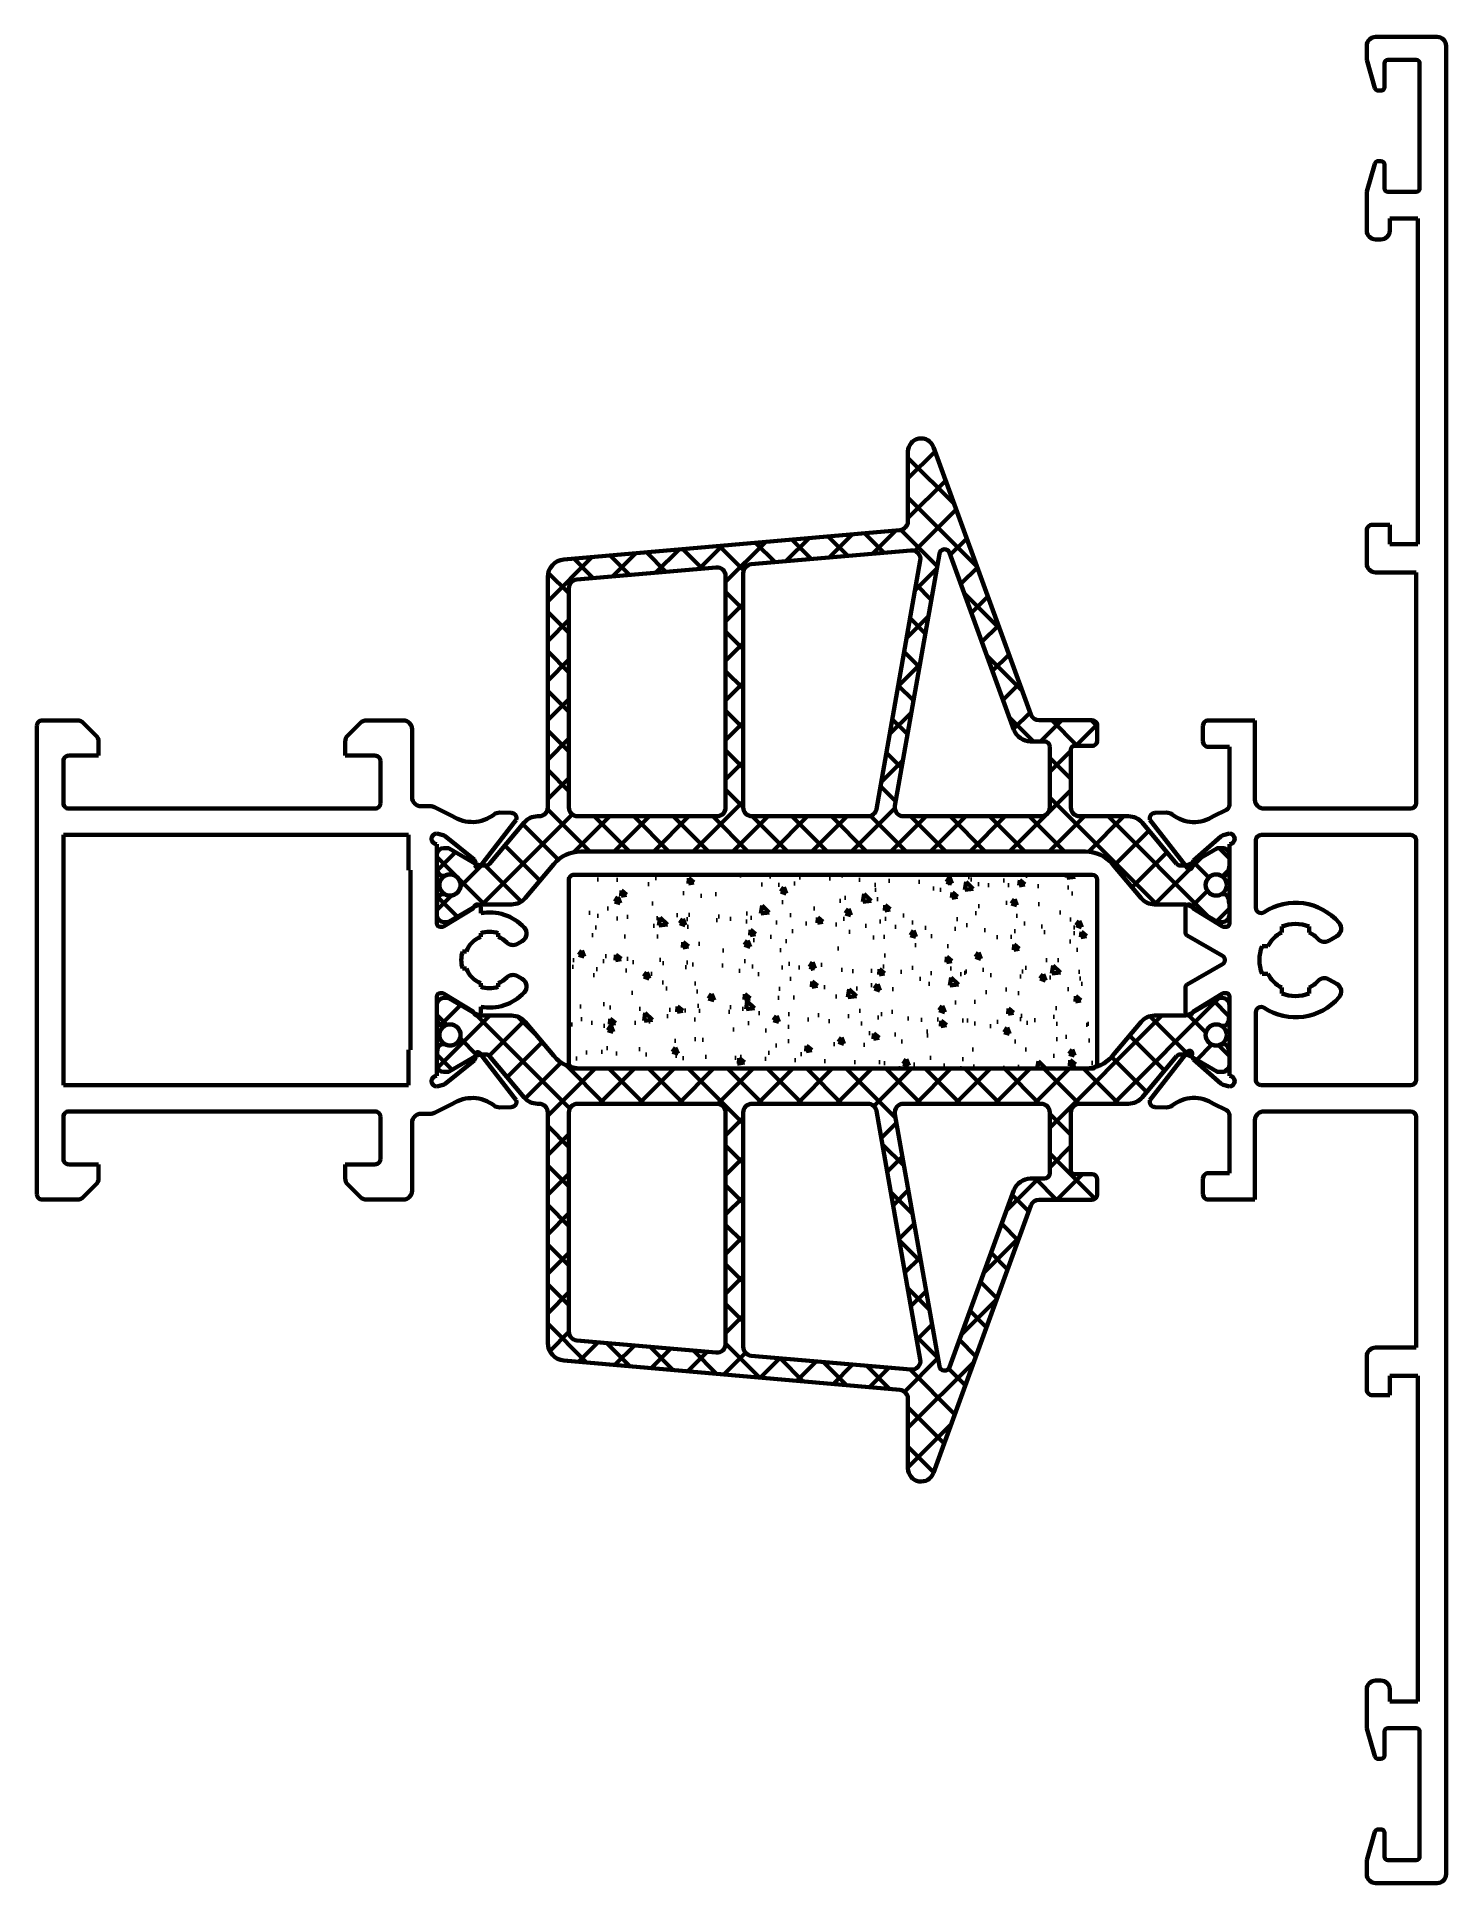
# Model space of a CAD drawing. Header units: millimetres. Extents: x 258 to 338, y -42 to 63.
import ezdxf

# ---------------------------------------------------------------- set-up
doc = ezdxf.new("R2010")
doc.units = ezdxf.units.MM
pattern_1 = [(45, (0, 0), (-1.122532015133643, 1.122532015133643), []), (135, (0, 0), (-1.122532015133643, -1.122532015133643), [])]

msp = doc.modelspace()

# ---------------------------------------------------------------- hatches: boundary and pattern name
at = {"lineweight": 100}
h = msp.add_hatch(dxfattribs=at)
h.set_pattern_fill('ANSI37', color=8, scale=0.5, style=0)
h.set_pattern_definition(pattern_1)
edge = h.paths.add_edge_path()
edge.add_line((287.4477879853589, 32.98756452131673), (306.5285215994804, 34.65691240431013))
edge.add_arc((306.4849437281064, 35.155009753356), 0.5000000000000058, 275.0000000000193, 360.0000000000187)
edge.add_line((306.9849437281064, 35.15500975335616), (306.9849437281064, 39.10770099724212))
edge.add_arc((307.7349437281063, 39.10770099724206), 0.7499999999999432, 19.999999999996817, 179.9999999999957, ccw=False)
edge.add_line((308.4397131936957, 39.36421610473625), (313.9638805887348, 24.18669092557937))
edge.add_arc((314.433726899128, 24.35770099724233), 0.5000000000002415, 200.0000000000051, 270)
edge.add_line((314.433726899128, 23.85770099724212), (317.4349437281066, 23.85770099724212))
edge.add_arc((317.4349437281069, 23.55770099724213), 0.29999999999999, 4.8771653382573277e-11, 90.00000000005417, ccw=False)
edge.add_line((317.7349437281068, 23.55770099724239), (317.7349437281064, 22.70770099724249))
edge.add_arc((317.4349437281064, 22.70770099724229), 0.2999999999999545, -89.99999999996737, 3.859668140648864e-11, ccw=False)
edge.add_line((317.4349437281066, 22.4077009972423), (316.4349437281066, 22.4077009972423))
edge.add_arc((316.4349437281066, 22.20770099724252), 0.199999999999779, 90.00000000001629, 180.0000000000122)
edge.add_line((316.2349437281068, 22.20770099724248), (316.2349437281064, 18.90770099724231))
edge.add_arc((316.7349437281064, 18.90770099724231), 0.5, 180, 270)
edge.add_line((316.7349437281064, 18.40770099724231), (319.5086360699515, 18.40770099724231))
edge.add_arc((319.5086360699514, 17.40770099724221), 1.000000000000095, 39.99999999999062, 89.99999999999022, ccw=False)
edge.add_line((320.2746805130705, 18.05048860692867), (322.2345016599138, 15.71486471433653))
edge.add_arc((322.4643149928498, 15.90770099724212), 0.2999999999999786, 219.9999999999113, 269.9999999999131)
edge.add_line((322.4643149928493, 15.60770099724212), (322.6277640511339, 15.60770099724212))
edge.add_arc((322.6277640511339, 16.40770099724231), 0.8000000000001924, 270, 299.9999999999994)
edge.add_line((323.027764051134, 15.71488067421459), (324.527764051134, 16.58090607799912))
edge.add_arc((324.6277640511337, 16.40770099724238), 0.1999999999997423, 89.99999999995123, 119.99999999995609, ccw=False)
edge.add_line((324.6277640511339, 16.60770099724213), (324.8349437281067, 16.60770099724213))
edge.add_arc((324.834943728107, 16.20770099724223), 0.3999999999998955, 3.672084858408198e-11, 90.0000000000407, ccw=False)
edge.add_line((325.2349437281068, 16.20770099724249), (325.2349437281064, 15.60770099724212))
edge.add_arc((331.2349437280933, 14.50770099725057), 6.099999999985616, 169.6111421845863, 172.5936067315164)
edge.add_arc((324.8883403058026, 15.33270099724247), 0.300000000000201, 270, 352.59360673144784, ccw=False)
edge.add_line((324.8883403058026, 15.03270099724231), (324.7754174790721, 15.03270099724231))
edge.add_arc((324.4849437281065, 14.50770099724222), 0.6000000000000938, 61.04497562814156, 298.9550243718584)
edge.add_line((324.7754174790721, 13.98270099724213), (324.8883403058026, 13.98270099724213))
edge.add_arc((324.8883403058027, 13.68270099724245), 0.299999999999681, 7.406393268558588, 90.00000000001091, ccw=False)
edge.add_arc((331.2349437281121, 14.50770099724441), 6.100000000006026, 187.4063932685542, 190.3888578154793)
edge.add_line((325.2349437281064, 13.40770099724231), (325.2349437281064, 12.8077009972424))
edge.add_arc((324.8349437281065, 12.8077009972422), 0.3999999999998636, -89.9999999999755, 2.8819613362429664e-11, ccw=False)
edge.add_line((324.8349437281067, 12.40770099724231), (324.6277640511339, 12.40770099724231))
edge.add_arc((324.6277640511337, 12.60770099724208), 0.1999999999997719, 240.0000000000485, 270.0000000000489, ccw=False)
edge.add_line((324.527764051134, 12.43449591648531), (323.027764051134, 13.30052132026984))
edge.add_arc((322.6277640511339, 12.60770099724217), 0.8000000000001453, 59.99999999999848, 90)
edge.add_line((322.6277640511339, 13.40770099724231), (320.9816091320176, 13.40770099724231))
edge.add_arc((320.9816091320178, 14.40770099724234), 1.000000000000031, 219.9999999999901, 269.9999999999902, ccw=False)
edge.add_line((320.2155646888987, 13.76491338755594), (318.5974761502588, 15.69327621661549))
edge.add_arc((317.0653872640211, 14.40770099724248), 1.999999999999812, 40.00000000000175, 90.0000000000016)
edge.add_line((317.065387264021, 16.40770099724231), (288.4045001921922, 16.40770099724231))
edge.add_arc((288.4045001921921, 14.40770099724242), 1.999999999999889, 89.99999999999837, 139.9999999999978)
edge.add_line((286.8724113059543, 15.69327621661549), (285.2543227673145, 13.76491338755594))
edge.add_arc((284.4882783241954, 14.40770099724228), 0.9999999999999545, 270.000000000013, 320.0000000000127, ccw=False)
edge.add_line((284.4882783241956, 13.40770099724231), (282.8421234050789, 13.40770099724231))
edge.add_arc((282.8421234050789, 12.60770099724206), 0.8000000000002511, 90, 119.9999999999974)
edge.add_line((282.4421234050788, 13.30052132026984), (280.9421234050792, 12.43449591648531))
edge.add_arc((280.8421234050793, 12.60770099724294), 0.2000000000006298, 269.99999999988603, 299.99999999988455, ccw=False)
edge.add_line((280.8421234050788, 12.40770099724231), (280.6349437281065, 12.40770099724231))
edge.add_arc((280.6349437281065, 12.80770099724241), 0.4000000000000963, 180.0000000000008, 270, ccw=False)
edge.add_line((280.2349437281064, 12.8077009972424), (280.2349437281064, 13.40770099724231))
edge.add_arc((274.2349437281015, 14.50770099724318), 6.100000000004966, 349.6111421845305, 352.5936067314561)
edge.add_arc((280.5815471504106, 13.68270099724242), 0.3000000000002005, 90, 172.5936067314486, ccw=False)
edge.add_line((280.5815471504106, 13.98270099724258), (280.6944699771411, 13.98270099724213))
edge.add_arc((280.9849437281065, 14.50770099724233), 0.6000000000001076, 241.0449756281609, 478.9550243718825)
edge.add_line((280.6944699771407, 15.03270099724231), (280.5815471504106, 15.03270099724231))
edge.add_arc((280.5815471504108, 15.33270099724224), 0.2999999999999332, 187.4063932685143, 269.99999999996743, ccw=False)
edge.add_arc((274.2349437280899, 14.50770099723059), 6.100000000018293, 7.406393268632916, 10.38885781554821)
edge.add_line((280.2349437281064, 15.60770099724212), (280.2349437281064, 16.20770099724249))
edge.add_arc((280.6349437281065, 16.20770099724248), 0.400000000000091, 90, 179.999999999999, ccw=False)
edge.add_line((280.6349437281065, 16.60770099724258), (280.8421234050788, 16.60770099724213))
edge.add_arc((280.842123405079, 16.40770099724226), 0.1999999999998714, 60.00000000004712, 90.00000000004877, ccw=False)
edge.add_line((280.9421234050788, 16.58090607799912), (282.4421234050792, 15.71488067421459))
edge.add_arc((282.8421234050791, 16.4077009972416), 0.7999999999994686, 239.9999999999893, 269.9999999999878)
edge.add_line((282.8421234050789, 15.60770099724212), (283.0055724633634, 15.60770099724212))
edge.add_arc((283.0055724633628, 15.90770099724212), 0.3000000000000007, 270.0000000000977, 320.0000000000957)
edge.add_line((283.2353857962989, 15.71486471433653), (285.1952069431427, 18.05048860692867))
edge.add_arc((285.9612513862618, 17.40770099724221), 1.000000000000073, 90.00000000000978, 140.0000000000096, ccw=False)
edge.add_line((285.9612513862617, 18.40770099724231), (286.0349437281065, 18.40770099724231))
edge.add_arc((286.0349437281065, 18.90770099724236), 0.500000000000057, 269.9999999999935, 359.9999999999935)
edge.add_line((286.5349437281066, 18.90770099724231), (286.5349437281066, 31.99136982322469))
edge.add_arc((287.5349437281067, 31.99136982322487), 1.000000000000113, 95.00000000000892, 180.0000000000102, ccw=False)
edge = h.paths.add_edge_path(flags=16)
edge.add_arc((288.2349437281066, 31.34993800141244), 0.5000000000002274, 94.9999999999909, 179.999999999989, ccw=False)
edge.add_line((288.1913658567328, 31.84803535045856), (296.0913658567323, 32.53919579231368))
edge.add_arc((296.1349437281063, 32.04109844326758), 0.5000000000002344, 8.981260180007666e-12, 95.00000000001052, ccw=False)
edge.add_line((296.6349437281065, 32.04109844326766), (296.6349437281065, 18.90770099724231))
edge.add_arc((296.1349437281064, 18.90770099724236), 0.500000000000057, 269.9999999999935, 359.99999999999346, ccw=False)
edge.add_line((296.1349437281064, 18.40770099724231), (288.2349437281064, 18.40770099724231))
edge.add_arc((288.2349437281064, 18.90770099724231), 0.5, 180, 270, ccw=False)
edge.add_line((287.7349437281064, 18.90770099724231), (287.7349437281064, 31.34993800141254))
edge = h.paths.add_edge_path(flags=16)
edge.add_arc((309.0634186810098, 33.26489276170689), 0.300000000000237, 20.000000000045304, 170.0000000000425, ccw=False)
edge.add_line((309.3453264672457, 33.36749880470487), (313.0038890015953, 23.3156808539168))
edge.add_arc((313.9435816223814, 23.65770099724244), 1.000000000000119, 199.9999999999955, 269.9999999999968)
edge.add_line((313.9435816223813, 22.6577009972423), (314.7349437281064, 22.6577009972423))
edge.add_arc((314.7349437281064, 22.35770099724215), 0.300000000000157, -4.092726157978177e-12, 90, ccw=False)
edge.add_line((315.0349437281065, 22.35770099724212), (315.0349437281065, 18.90770099724231))
edge.add_arc((314.5349437281065, 18.90770099724231), 0.5, -90, 0, ccw=False)
edge.add_line((314.5349437281065, 18.40770099724231), (306.7349437281064, 18.40770099724231))
edge.add_arc((306.7349437281064, 18.90770099724235), 0.5000000000000462, 170.000000000001, 270, ccw=False)
edge.add_line((306.2425398516002, 18.99452508607582), (308.7679763551059, 33.31698721500679))
edge = h.paths.add_edge_path(flags=16)
edge.add_line((304.704090504335, 18.40770099724231), (298.1349437281064, 18.40770099724231))
edge.add_arc((298.1349437281064, 18.90770099724225), 0.4999999999999432, 179.9999999999935, 269.9999999999935, ccw=False)
edge.add_line((297.6349437281065, 18.90770099724231), (297.6349437281065, 32.21607577031935))
edge.add_arc((298.1349437281067, 32.21607577031932), 0.5000000000001706, 94.99999999999801, 179.999999999996, ccw=False)
edge.add_line((298.0913658567329, 32.71417311936537), (307.1468333574112, 33.50642386860207))
edge.add_arc((307.1904112287851, 33.00832651955602), 0.5000000000001799, -9.999999999998408, 95.00000000000449, ccw=False)
edge.add_line((307.6828151052914, 32.92150243072254), (305.1964943808412, 18.8208769084088))
edge.add_arc((304.704090504335, 18.90770099724232), 0.5000000000000077, 269.9999999999935, 349.99999999999415, ccw=False)
h = msp.add_hatch(dxfattribs=at)
h.set_pattern_fill('AR-CONC', color=8, scale=0.02, angle=270, style=0)
h.set_pattern_definition([(320, (0, 0), (-0.3187817107780624, -3.64369337992008), [0.381, -4.190999999999999]), (265, (0, 0), (3.821136904780701, 0.7048684284993862), [0.3048, -3.352811683399999]), (10.45144469999998, (-0.0265650700000001, -0.30364014), (3.502355038243901, -2.938824941807066), [0.323800176, -3.561804892]), (316.1842, (1.016, -2e-16), (-0.8408465586545439, -5.421580817842597), [0.5715, -6.2865]), (6.635557609999994, (0.9459299999999998, -0.4517980000000004), (4.948522491954428, -4.748082681030059), [0.4857004628000002, -5.342712163199998]), (261.1841511700001, (1.016, -2e-16), (4.948522491710652, -4.748082681299541), [0.4571993414000002, -5.029194638399999]), (291, (0.762, -0.5080000000000001), (-2.045303963741751, -3.032287825382648), [0.381, -4.190999999999999]), (236, (0.762, -0.5080000000000001), (3.683759322446384, -1.236040566952942), [0.3048, -3.352799999999998]), (341.451445, (0.5915580019999999, -0.7606906520000001), (1.638455377718103, -4.268328385574323), [0.323800176, -3.561798751999998]), (307.5, (0, 0), (1.691100777463061, -0.0617720650118367), [0, -3.312159999999998, 0, -3.403599999999998, 0, -3.365499999999998]), (277.5, (0, 0), (2.003611496362389, -1.336393250206114), [0, -1.940559999999999, 0, -3.235959999999998, 0, -1.282699999999999]), (237.5, (2e-16, 1.132839999999998), (-0.1145748798534694, -2.711811903337426), [0, -1.27, 0, -3.9624, 0, -5.257799999999998]), (227.5, (3e-16, 1.64084), (0.5085298206666601, -2.962583627720361), [0, -1.650999999999999, 0, -2.631439999999999, 0, -3.733799999999998])])
edge = h.paths.add_edge_path()
edge.add_line((288.0349440521273, 4.095189997845785), (317.434944052127, 4.095189997845785))
edge.add_arc((317.434944052127, 4.395189997845966), 0.3000000000001819, 270, 359.9999999999566)
edge.add_line((317.7349440521272, 4.39518999784574), (317.7349440521272, 14.79518999784583))
edge.add_arc((317.434944052127, 14.7951899978456), 0.2999999999999545, 4.34252e-11, 90)
edge.add_line((317.434944052127, 15.09518999784578), (288.0349440521273, 15.09518999784578))
edge.add_arc((288.0349440521273, 14.7951899978456), 0.3000000000001819, 89.99999999998914, 179.9999999999566)
edge.add_line((287.7349440521271, 14.79518999784583), (287.7349440521271, 4.39518999784574))
edge.add_arc((288.0349440521273, 4.395189997845966), 0.2999999999999545, 180.0000000000434, 270.0000000000108)
h = msp.add_hatch(dxfattribs=at)
h.set_pattern_fill('ANSI37', color=8, scale=0.5, style=0)
h.set_pattern_definition(pattern_1)
edge = h.paths.add_edge_path()
edge.add_line((287.447787493099, -12.48467352623103), (306.5285211072205, -14.15402140922443))
edge.add_arc((306.4849432358465, -14.65211875827026), 0.4999999999999825, -2.1088908397359774e-11, 84.9999999999738, ccw=False)
edge.add_line((306.9849432358465, -14.65211875827045), (306.9849432358465, -18.60481000215642))
edge.add_arc((307.7349432358464, -18.60481000215635), 0.7499999999999432, 180.0000000000057, 340.0000000000062)
edge.add_line((308.4397127014359, -18.86132510965054), (313.9638800964749, -3.68379993049367))
edge.add_arc((314.4337264068681, -3.85481000215667), 0.5000000000002557, 89.99999999999352, 159.9999999999904, ccw=False)
edge.add_line((314.4337264068681, -3.354810002156419), (317.4349432358468, -3.354810002156419))
edge.add_arc((317.434943235847, -3.054810002156548), 0.299999999999871, 269.9999999999783, 359.9999999999726)
edge.add_line((317.7349432358469, -3.054810002156691), (317.7349432358465, -2.204810002156783))
edge.add_arc((317.4349432358466, -2.2048100021565), 0.2999999999998977, 359.999999999946, 449.9999999999458)
edge.add_line((317.4349432358468, -1.904810002156601), (316.4349432358467, -1.904810002156601))
edge.add_arc((316.4349432358467, -1.704810002156793), 0.1999999999998072, 179.999999999997, 270, ccw=False)
edge.add_line((316.2349432358468, -1.704810002156783), (316.2349432358463, 1.595189997843398))
edge.add_arc((316.7349432358464, 1.595189997843343), 0.500000000000057, 89.99999999999352, 179.9999999999937, ccw=False)
edge.add_line((316.7349432358465, 2.095189997843398), (319.5086355776916, 2.095189997843398))
edge.add_arc((319.5086355776914, 3.095189997843553), 1.000000000000154, 270.0000000000098, 320.0000000000089)
edge.add_line((320.2746800208107, 2.452402388157032), (322.2345011676539, 4.78802628074917))
edge.add_arc((322.4643145005899, 4.595189997843702), 0.2999999999998992, 90.00000000010863, 140.0000000001068, ccw=False)
edge.add_line((322.4643145005893, 4.89518999784358), (322.627763558874, 4.89518999784358))
edge.add_arc((322.627763558874, 4.095189997843284), 0.8000000000002955, 60.000000000000796, 90, ccw=False)
edge.add_line((323.0277635588742, 4.788010320871116), (324.5277635588741, 3.921984917086582))
edge.add_arc((324.6277635588738, 4.095189997843222), 0.1999999999996266, 240.0000000000436, 270.0000000000488)
edge.add_line((324.627763558874, 3.89518999784358), (324.8349432358468, 3.89518999784358))
edge.add_arc((324.834943235847, 4.295189997843415), 0.3999999999998351, 269.9999999999674, 359.9999999999714)
edge.add_line((325.2349432358469, 4.295189997843215), (325.2349432358465, 4.89518999784358))
edge.add_arc((331.2349432358335, 5.995189997836222), 6.099999999985925, 187.4063932684935, 190.3888578154236, ccw=False)
edge.add_arc((324.8883398135427, 5.170189997843235), 0.3000000000001446, 7.406393268553537, 90.00000000001087)
edge.add_line((324.8883398135427, 5.470189997843397), (324.7754169868122, 5.470189997843397))
edge.add_arc((324.4849432358466, 5.995189997843489), 0.6000000000000961, 61.044975628141685, 298.95502437185837, ccw=False)
edge.add_line((324.7754169868122, 6.52018999784358), (324.8883398135427, 6.52018999784358))
edge.add_arc((324.8883398135427, 6.820189997843259), 0.2999999999996792, 269.9999999999783, 352.5936067314391)
edge.add_arc((331.2349432358522, 5.995189997840198), 6.100000000006223, 169.6111421845106, 172.5936067314357, ccw=False)
edge.add_line((325.2349432358465, 7.095189997843397), (325.2349432358465, 7.695189997843307))
edge.add_arc((324.8349432358466, 7.695189997843535), 0.3999999999998636, 359.9999999999673, 449.9999999999674)
edge.add_line((324.8349432358468, 8.095189997843399), (324.627763558874, 8.095189997843399))
edge.add_arc((324.6277635588738, 7.895189997843731), 0.1999999999996671, 89.99999999995114, 119.999999999953)
edge.add_line((324.5277635588741, 8.068395078600396), (323.0277635588742, 7.202369674815861))
edge.add_arc((322.627763558874, 7.895189997843638), 0.8000000000002406, 269.9999999999959, 299.99999999999756, ccw=False)
edge.add_line((322.627763558874, 7.095189997843397), (320.9816086397577, 7.095189997843397))
edge.add_arc((320.9816086397578, 6.095189997843303), 1.000000000000094, 90.00000000000978, 140.0000000000095)
edge.add_line((320.2155641966387, 6.737977607529764), (318.597475657999, 4.809614778470211))
edge.add_arc((317.0653867717612, 6.095189997843342), 1.999999999999936, 269.99999999999676, 319.99999999999653, ccw=False)
edge.add_line((317.065386771761, 4.095189997843397), (288.4044996999323, 4.095189997843397))
edge.add_arc((288.4044996999322, 6.095189997843349), 1.999999999999952, 220.0000000000036, 270.00000000000324, ccw=False)
edge.add_line((286.8724108136944, 4.809614778470211), (285.2543222750546, 6.737977607529764))
edge.add_arc((284.4882778319355, 6.095189997843365), 1.000000000000035, 39.99999999998777, 89.99999999998697)
edge.add_line((284.4882778319357, 7.095189997843397), (282.8421229128188, 7.095189997843397))
edge.add_arc((282.8421229128189, 7.895189997843433), 0.8000000000000353, 239.99999999999858, 269.9999999999959, ccw=False)
edge.add_line((282.4421229128189, 7.202369674815861), (280.9421229128194, 8.068395078600396))
edge.add_arc((280.8421229128193, 7.895189997842656), 0.200000000000749, 60.00000000011635, 90.00000000011399)
edge.add_line((280.8421229128189, 8.095189997843399), (280.6349432358465, 8.095189997843399))
edge.add_arc((280.6349432358465, 7.69518999784333), 0.4000000000000679, 90.00000000000813, 180.0000000000033)
edge.add_line((280.2349432358465, 7.695189997843307), (280.2349432358465, 7.095189997843397))
edge.add_arc((274.2349432358416, 5.995189997841428), 6.100000000005163, 7.406393268553984, 10.388857815479525, ccw=False)
edge.add_arc((280.5815466581507, 6.820189997843282), 0.3000000000002005, 187.4063932685513, 270)
edge.add_line((280.5815466581507, 6.520189997843124), (280.6944694848811, 6.52018999784358))
edge.add_arc((280.9849432358465, 5.995189997843363), 0.6000000000000957, -118.9550243718831, 118.9550243718335, ccw=False)
edge.add_line((280.6944694848807, 5.470189997843397), (280.5815466581507, 5.470189997843397))
edge.add_arc((280.5815466581509, 5.170189997843496), 0.2999999999999012, 90.00000000004341, 172.5936067314917)
edge.add_arc((274.2349432358299, 5.995189997857297), 6.100000000018799, 349.6111421844318, 352.5936067313471, ccw=False)
edge.add_line((280.2349432358465, 4.89518999784358), (280.2349432358465, 4.295189997843215))
edge.add_arc((280.6349432358465, 4.295189997843193), 0.400000000000091, 179.9999999999968, 269.9999999999919)
edge.add_line((280.6349432358465, 3.895189997843124), (280.8421229128189, 3.89518999784358))
edge.add_arc((280.8421229128191, 4.095189997843236), 0.1999999999996564, 269.9999999999512, 299.9999999999544)
edge.add_line((280.9421229128188, 3.921984917086582), (282.4421229128193, 4.788010320871116))
edge.add_arc((282.8421229128192, 4.095189997844416), 0.7999999999991663, 90.0000000000204, 120.0000000000185, ccw=False)
edge.add_line((282.8421229128188, 4.89518999784358), (283.0055719711036, 4.89518999784358))
edge.add_arc((283.005571971103, 4.595189997843702), 0.2999999999998781, 39.99999999989319, 89.99999999989137, ccw=False)
edge.add_line((283.235385304039, 4.78802628074917), (285.1952064508828, 2.452402388157032))
edge.add_arc((285.9612508940019, 3.09518999784343), 1.000000000000034, 219.9999999999878, 269.999999999987)
edge.add_line((285.9612508940017, 2.095189997843398), (286.0349432358466, 2.095189997843398))
edge.add_arc((286.0349432358466, 1.595189997843371), 0.5000000000000266, 3.126388037344441e-12, 90, ccw=False)
edge.add_line((286.5349432358467, 1.595189997843398), (286.5349432358467, -11.48847882813899))
edge.add_arc((287.5349432358468, -11.48847882813917), 1.000000000000113, 179.9999999999897, 264.9999999999911)
edge = h.paths.add_edge_path(flags=16)
edge.add_arc((288.2349432358467, -10.8470470063268), 0.5000000000002274, 180.0000000000038, 264.9999999999955)
edge.add_line((288.1913653644728, -11.34514435537286), (296.0913653644725, -12.03630479722798))
edge.add_arc((296.1349432358464, -11.5382074481819), 0.5000000000002047, 264.9999999999957, 359.9999999999939)
edge.add_line((296.6349432358466, -11.53820744818196), (296.6349432358466, 1.595189997843398))
edge.add_arc((296.1349432358466, 1.595189997843399), 0.5, 359.9999999999998, 450)
edge.add_line((296.1349432358466, 2.095189997843398), (288.2349432358465, 2.095189997843398))
edge.add_arc((288.2349432358465, 1.595189997843399), 0.4999999999999983, 90, 180.0000000000002)
edge.add_line((287.7349432358465, 1.595189997843398), (287.7349432358465, -10.84704700632684))
edge = h.paths.add_edge_path(flags=16)
edge.add_arc((309.0634181887499, -12.76200176662117), 0.3000000000002367, 189.9999999999571, 339.9999999999547)
edge.add_line((309.3453259749858, -12.86460780961916), (313.0038885093354, -2.812789858831102))
edge.add_arc((313.9435811301215, -3.154810002156781), 1.000000000000187, 90.00000000000318, 160.0000000000033, ccw=False)
edge.add_line((313.9435811301214, -2.154810002156601), (314.7349432358465, -2.154810002156601))
edge.add_arc((314.7349432358465, -1.854810002156389), 0.3000000000002121, 270, 359.9999999999943)
edge.add_line((315.0349432358467, -1.854810002156418), (315.0349432358467, 1.595189997843398))
edge.add_arc((314.5349432358466, 1.595189997843371), 0.500000000000057, 3.0533e-12, 90)
edge.add_line((314.5349432358466, 2.095189997843398), (306.7349432358465, 2.095189997843398))
edge.add_arc((306.7349432358465, 1.595189997843351), 0.5000000000000469, 90, 189.9999999999985)
edge.add_line((306.2425393593403, 1.508365909009889), (308.767975862846, -12.81409621992107))
edge = h.paths.add_edge_path(flags=16)
edge.add_line((304.7040900120752, 2.095189997843398), (298.1349432358466, 2.095189997843398))
edge.add_arc((298.1349432358466, 1.595189997843343), 0.5000000000000551, 89.99999999999349, 179.9999999999937)
edge.add_line((297.6349432358465, 1.595189997843398), (297.6349432358465, -11.71318477523365))
edge.add_arc((298.1349432358468, -11.71318477523352), 0.5000000000002843, 180.0000000000144, 265.0000000000094)
edge.add_line((298.091365364473, -12.21128212427967), (307.1468328651513, -13.00353287351637))
edge.add_arc((307.1904107365252, -12.50543552447032), 0.5000000000001767, 265.000000000002, 369.9999999999969)
edge.add_line((307.6828146130315, -12.41861143563684), (305.1964938885812, 1.682014086676906))
edge.add_arc((304.7040900120752, 1.595189997843454), 0.4999999999999405, 9.999999999999714, 90)

# ---------------------------------------------------------------- linework, layer by layer
for p, q in [((333.0349436573448, 61.35111076736589), (333.0349437105358, 62.15112884716487)), ((333.5349256440529, 62.65111078068017), (337.0349436440517, 62.65111084710785)), ((337.5349436439935, 62.15111084716604), (337.5349436439843, 10.25178070553821)), ((333.4934811370728, 59.74622958831438), (333.0349436573448, 61.35111076736589)), ((334.0349076440468, 61.15111081389492), (334.034907644045, 59.80117381389405)), ((335.8349076440461, 61.35111081389382), (334.2349076440457, 61.35111081389382)), ((336.034907644045, 54.05138181389535), (336.0349076440467, 61.15111081389492)), ((333.8349076440441, 59.60117381389332), (333.6857859266017, 59.60117381389332)), ((333.6857859266017, 55.60131881389512), (333.8349076440441, 55.60131881389512)), ((333.0426388545216, 53.87831505054797), (333.4934811370728, 55.45626303947589)), ((334.034907644045, 55.40131881389621), (334.034907644045, 54.05138181389535)), ((333.0349436440808, 51.65138181388662), (333.0349436440499, 53.82337082496647)), ((334.2349076440438, 53.85138181389461), (335.8349076440442, 53.85138181389461)), ((335.9349076440446, 52.35138181389461), (334.3349076440442, 52.35138181389461)), ((334.3349076440442, 52.35138181389461), (334.3349076440442, 51.65138181389206)), ((335.9349076440446, 33.85138181389462), (335.9349076440446, 52.35138181389461)), ((333.8349076440441, 51.15138181389389), (333.5349436440808, 51.15138181389389)), ((333.0349076441032, 32.75138181389245), (333.034907644074, 34.65138181389389)), ((333.3349076440388, 34.95138181385633), (334.3349076440388, 34.95138181389317)), ((334.3349076440388, 34.95138181389317), (334.3349076440388, 33.85138181389462)), ((334.3349076440388, 33.85138181389462), (335.9349076440446, 33.85138181389462)), ((335.8349436440528, 32.25138181389244), (333.5349076440431, 32.25138181395428)), ((335.8349436440491, 19.15044092225108), (335.8349436440528, 32.25138181389244)), ((257.5349436439871, 23.55111079728832), (257.5349436439871, -3.048889202711585)), ((259.8278376439872, 23.85111079728827), (257.8349436439863, 23.85111079728827)), ((260.8884976439864, 22.99755679728824), (260.1813906439862, 23.70466379728819)), ((260.1813906439862, 23.70466379728819), (260.1813906439862, 23.70466379728819)), ((275.8884976439864, 23.70466379728819), (275.1813906439862, 22.99755679728824)), ((278.3349436439863, 23.85111079728827), (276.2420506439872, 23.85111079728827)), ((278.8349436439863, 19.48111079728839), (278.8349436439863, 23.35111079728827)), ((323.7349436439887, 22.65044092224994), (323.7349436439887, 23.5504409222498)), ((324.0349436439899, 23.85044092224976), (326.6849436439894, 23.85044092224976)), ((326.6849436439894, 23.85044092224976), (326.6849436439894, 19.35044092224977)), ((261.0349436439871, 21.85111079728827), (261.0349436439871, 22.64400379728833)), ((275.034943643987, 22.64400379728833), (275.034943643987, 21.85111079728827)), ((325.2349436439887, 22.35044092224976), (324.0349436439899, 22.35044092224976)), ((325.2349436439887, 19.3321356907583), (325.2349436439887, 22.35044092224976)), ((259.0349436439871, 19.15111079728823), (259.0349436439871, 21.55111079728833)), ((259.3349436439863, 21.85111079728827), (261.0349436439871, 21.85111079728827)), ((275.034943643987, 21.85111079728827), (276.734943643986, 21.85111079728827)), ((277.034943643987, 21.55111079728833), (277.034943643987, 19.15111079728823)), ((279.8816556439856, 18.98111079728838), (279.3349436439863, 18.98111079728838)), ((281.1306776439857, 18.42539479728831), (280.1018376439866, 18.93002079728823)), ((325.2349436439887, 19.05106392224994), (325.2349436439887, 19.3321356907583)), ((276.734943643986, 18.85111079728828), (259.3349436439863, 18.85111079728828)), ((282.6828256439863, 15.53949279728832), (284.7471126439856, 18.20593479728828)), ((284.4681426439862, 18.59983179728821), (283.8089696439862, 18.61852879728841)), ((322.8506726439897, 15.45665992224978), (320.7219446439882, 18.20767992224993)), ((321.0042976439887, 18.59924592224994), (321.6609186439888, 18.6178589222499)), ((324.3392106439893, 18.4247249222498), (325.0670526439896, 18.7817179222499)), ((327.1849436439894, 18.85044092224976), (335.5349436440498, 18.85044092224976)), ((259.0349436439871, 3.15111079728846), (259.0349436439871, 17.35111079728828)), ((259.0349436439871, 17.35111079728828), (278.6349436439856, 17.35111079728828)), ((278.6349436439856, 17.35111079728828), (278.6349436439856, 15.35111079728828)), ((280.234943643986, 17.42826479728834), (280.589969643987, 17.33271379728823)), ((280.234943643986, 12.32826479728843), (280.234943643986, 16.82826479728843)), ((280.7099146439856, 17.27427579728843), (282.3530836439863, 15.95200079728844)), ((324.7495576439884, 17.2643779222498), (323.2035716439892, 15.89475292224976)), ((325.2349436439887, 17.42759492224983), (324.8705266439898, 17.32951692224984)), ((325.2349436439887, 12.32759492224992), (325.2349436439887, 16.82759492224992)), ((326.7349436439878, 17.04980987990999), (326.7349436439873, 13.21692028375461)), ((335.5349436440489, 17.34776450817494), (327.034943643988, 17.34980987991017)), ((335.8349436440491, 3.449097787183895), (335.8349436440491, 17.04776450817477)), ((282.4275766439865, 15.78920579728825), (282.4221466439855, 15.63371879728826)), ((278.6349436439856, 15.35111079728828), (278.734943643986, 15.35111079728828)), ((278.734943643986, 15.35111079728828), (278.734943643986, 5.15111079728846)), ((282.3350396439861, 13.19437779728825), (280.6590466439871, 12.17214479728833)), ((282.734943643986, 12.90591179728827), (282.734943643986, 13.20056879728842)), ((322.7349436439887, 11.81611892224979), (322.7349436439887, 13.19989892224991)), ((323.1348486439889, 13.19370892224984), (324.8108416439897, 12.17147592224993)), ((280.5028326439866, 12.12826479728839), (280.4349436439867, 12.12826479728839)), ((282.734943643986, 11.56182479728833), (282.734943643986, 11.77359879728843)), ((283.7188706439871, 11.77359879728843), (283.7188706439871, 11.56182479728833)), ((324.8333023028796, 10.49626969277611), (322.8354076439897, 11.64264692224984)), ((324.9670556439884, 12.12759492224988), (325.0349436439898, 12.12759492224988)), ((328.2061219279727, 12.14673641841242), (328.2061219279718, 11.81758374618918)), ((329.7637653599628, 11.81758374619054), (329.7637653599619, 12.14673641841333)), ((331.3268178933705, 11.60252261734892), (330.884779163163, 11.34731143747118)), ((281.7044186439858, 10.74307379728831), (281.9161936439856, 10.74307379728831)), ((284.8143586439861, 11.16762579728826), (285.082304643986, 11.32232479728842)), ((327.4178007868246, 11.02926260504015), (327.0886481146041, 11.02926260503924)), ((281.9161936439856, 9.759146797288317), (281.7044186439858, 9.759146797288317)), ((322.8354076439897, 8.85957470553868), (324.8333023028796, 10.00595193501173)), ((327.0886481146023, 9.471619173042805), (327.4178007868254, 9.471619173043258)), ((337.5349436439843, 10.25178070553821), (337.5349436439843, 10.25044088903716)), ((337.5349436439843, 10.25044088903716), (337.5349436439933, -41.64888925259091)), ((282.734943643986, 8.728621797288417), (282.734943643986, 8.940395797288298)), ((283.7188706439871, 8.940395797288298), (283.7188706439871, 8.728621797288417)), ((285.082304643986, 9.17989579728843), (284.8143586439861, 9.334594797288368)), ((322.7349436439869, 7.302322705537939), (322.7349436439887, 8.686102705538053)), ((328.2061219279727, 8.683298031895596), (328.2061219279727, 8.354145359672351)), ((329.7637653599633, 8.354145359672351), (329.7637653599637, 8.683298031895596)), ((330.8847791631639, 9.153570340614955), (331.3268178933578, 8.898359160744953)), ((280.234943643986, 3.673955797288421), (280.234943643986, 8.173955797288421)), ((280.4349436439867, 8.373955797288238), (280.5028326439866, 8.373955797288238)), ((280.6590466439871, 8.330075797288293), (282.3350396439861, 7.307842797288379)), ((282.734943643986, 7.301652797288318), (282.734943643986, 7.596308797288351)), ((324.8108416439897, 8.330745705537687), (323.1348486439889, 7.308512705537999)), ((325.0349436439898, 8.374626705536832), (324.9670556439884, 8.37462670553797)), ((325.2349436439887, 3.674626705537923), (325.2349436439887, 8.174626705537923)), ((326.7349436439882, 7.283961494352446), (326.7349436439892, 3.451143158919116)), ((278.734943643986, 5.15111079728846), (278.6349436439856, 5.15111079728846)), ((278.6349436439856, 5.15111079728846), (278.6349436439856, 3.15111079728846)), ((282.3530836439863, 4.550219797288413), (280.7099146439856, 3.227944797288421)), ((282.4221466439855, 4.868501797288367), (282.4275766439865, 4.713014797288373)), ((284.7479436439869, 2.293871797288296), (282.6828256439863, 4.962727797288301)), ((320.7219446439864, 2.294541705538597), (322.8506726439897, 5.045561705538068)), ((323.2035716439892, 4.607468705538088), (324.7495576439884, 3.237843705538046)), ((278.6349436439856, 3.15111079728846), (259.0349436439871, 3.15111079728846)), ((259.0349436439871, 3.15111079728846), (259.0349436439871, 3.15111079728846)), ((280.589969643987, 3.169506797288398), (280.234943643986, 3.073955797288283)), ((324.8705266439898, 3.172704705537547), (325.2349436439887, 3.074626705538015)), ((327.0349436439893, 3.151143158918933), (335.5349436440489, 3.149097787183712)), ((259.0349436439871, -1.048889202711585), (259.0349436439871, 1.351110797288278)), ((259.3349436439863, 1.651110797288459), (276.734943643986, 1.651110797288459)), ((277.034943643987, 1.351110797288278), (277.034943643987, -1.048889202711585)), ((279.3349436439863, 1.52111079728835), (279.8816556439856, 1.52111079728835)), ((280.1018376439866, 1.572200797288281), (281.1306776439857, 2.076825797288313)), ((283.8089696439862, 1.883691797288213), (284.4655906439863, 1.902305797288284)), ((321.6609186439888, 1.884362705537945), (321.0042976439887, 1.902975705537905)), ((325.0670526439896, 1.720503705537261), (324.3392106439893, 2.077496705538044)), ((325.2349436439887, -1.84821929446192), (325.2349436439887, 1.451157705537901)), ((326.6849436439912, 1.151780705538079), (326.6849436439894, -3.348219294461919)), ((335.5349436440498, 1.651780705538079), (327.1849436439894, 1.651780705538079)), ((335.8349436440527, -11.74916021931728), (335.8349436440491, 1.351780705538125)), ((278.8349436439863, -2.848889202711767), (278.8349436439863, 1.02111079728835)), ((261.0349436439871, -1.348889202711766), (259.3349436439863, -1.348889202711766)), ((261.0349436439871, -2.141783202711926), (261.0349436439871, -1.348889202711766)), ((276.734943643986, -1.348889202711766), (275.034943643987, -1.348889202711766)), ((275.034943643987, -1.348889202711766), (275.034943643987, -2.141783202711926)), ((324.0349436439899, -1.848219294460328), (325.2349436439887, -1.84821929446192)), ((260.1813906439862, -3.202443202712025), (260.8884976439864, -2.495336202711846)), ((275.1813906439862, -2.495336202711846), (275.8884976439864, -3.202443202712025)), ((323.7349436439905, -3.048219294461965), (323.7349436439887, -2.148219294462101)), ((257.8349436439863, -3.348889202711767), (259.8278376439872, -3.348889202711767)), ((276.2420506439872, -3.348889202711767), (278.3349436439863, -3.348889202711767)), ((326.6849436439894, -3.348219294461919), (324.0349436439899, -3.348219294461919)), ((333.034907644074, -14.14916021931875), (333.0349076441031, -12.24916021931728)), ((333.5349076440431, -11.74916021937914), (335.8349436440527, -11.74916021931728)), ((335.9349076440445, -13.34916021931948), (334.3349076440387, -13.34916021931948)), ((334.3349076440387, -13.34916021931948), (334.3349076440387, -14.44916021931802)), ((335.9349076440445, -31.84916021931949), (335.9349076440445, -13.34916021931948)), ((334.3349076440387, -14.44916021931802), (333.3349076440387, -14.44916021928119)), ((333.0349436440498, -33.32114923039134), (333.0349436440807, -31.14916021931148)), ((333.5349436440807, -30.64916021931875), (333.8349076440441, -30.6491602193183)), ((334.3349076440442, -31.14916021931693), (334.3349076440442, -31.84916021931949)), ((334.3349076440442, -31.84916021931949), (335.9349076440445, -31.84916021931949)), ((333.4934811370728, -34.95404144490076), (333.0426388545216, -33.37609345597283)), ((335.8349076440442, -33.34916021931948), (334.2349076440438, -33.34916021931857)), ((334.0349076440449, -33.54916021932022), (334.0349076440449, -34.89909721932107)), ((336.0349076440467, -40.64888921931976), (336.0349076440449, -33.54916021932022)), ((333.8349076440441, -35.09909721931998), (333.6857859266016, -35.09909721931953)), ((333.0349436573448, -40.84888917279076), (333.4934811370728, -39.24400799373925)), ((333.6857859266016, -39.09895221931819), (333.8349076440441, -39.09895221931819)), ((334.0349076440449, -39.29895221931893), (334.0349076440449, -40.64888921931976)), ((333.0349437105357, -41.64890725258973), (333.0349436573448, -40.84888917279076)), ((334.2349076440456, -40.84888921931868), (335.834907644046, -40.84888921931958)), ((337.0349436440516, -42.1488892525327), (333.5349256440528, -42.14888918610594))]:
    msp.add_line(p, q, dxfattribs=at)
at = {"color": 8, "lineweight": 100}
for p, q in [((306.9849437281064, 35.15500975335616), (306.9849437281064, 39.10770099724212)), ((308.4397131936957, 39.36421610473625), (313.9638805887348, 24.18669092557937)), ((287.4477879853589, 32.98756452131673), (306.5285215994804, 34.65691240431013)), ((288.1913658567328, 31.84803535045856), (296.0913658567323, 32.53919579231368)), ((298.0913658567329, 32.71417311936537), (307.1468333574112, 33.50642386860207)), ((307.6828151052914, 32.92150243072254), (305.1964943808412, 18.8208769084088)), ((306.2425398516002, 18.99452508607582), (308.7679763551059, 33.31698721500679)), ((309.3453264672457, 33.36749880470487), (313.0038890015953, 23.3156808539168)), ((286.5349437281066, 18.90770099724231), (286.5349437281066, 31.99136982322469)), ((296.6349437281065, 32.04109844326766), (296.6349437281065, 18.90770099724231)), ((297.6349437281065, 18.90770099724231), (297.6349437281065, 32.21607577031935)), ((287.7349437281064, 18.90770099724231), (287.7349437281064, 31.34993800141254)), ((314.433726899128, 23.85770099724212), (317.4349437281066, 23.85770099724212)), ((317.7349437281068, 23.55770099724239), (317.7349437281064, 22.70770099724249)), ((313.9435816223813, 22.6577009972423), (314.7349437281064, 22.6577009972423)), ((315.0349437281065, 22.35770099724212), (315.0349437281065, 18.90770099724231)), ((316.2349437281068, 22.20770099724248), (316.2349437281064, 18.90770099724231)), ((317.4349437281066, 22.4077009972423), (316.4349437281066, 22.4077009972423)), ((283.2353857962989, 15.71486471433653), (285.1952069431427, 18.05048860692867)), ((285.9612513862617, 18.40770099724231), (286.0349437281065, 18.40770099724231)), ((296.1349437281064, 18.40770099724231), (288.2349437281064, 18.40770099724231)), ((304.704090504335, 18.40770099724231), (298.1349437281064, 18.40770099724231)), ((314.5349437281065, 18.40770099724231), (306.7349437281064, 18.40770099724231)), ((316.7349437281064, 18.40770099724231), (319.5086360699515, 18.40770099724231)), ((320.2746805130705, 18.05048860692867), (322.2345016599138, 15.71486471433653)), ((280.2349437281064, 15.60770099724212), (280.2349437281064, 16.20770099724249)), ((280.6349437281065, 16.60770099724258), (280.8421234050788, 16.60770099724213)), ((280.9421234050788, 16.58090607799912), (282.4421234050792, 15.71488067421459)), ((317.065387264021, 16.40770099724231), (288.4045001921922, 16.40770099724231)), ((323.027764051134, 15.71488067421459), (324.527764051134, 16.58090607799912)), ((324.6277640511339, 16.60770099724213), (324.8349437281067, 16.60770099724213)), ((325.2349437281068, 16.20770099724249), (325.2349437281064, 15.60770099724212)), ((280.6944699771407, 15.03270099724231), (280.5815471504106, 15.03270099724231)), ((282.8421234050789, 15.60770099724212), (283.0055724633634, 15.60770099724212)), ((286.8724113059543, 15.69327621661549), (285.2543227673145, 13.76491338755594)), ((287.7349440521266, 14.7951899978439), (287.7349440521266, 4.395189997843806)), ((317.4349440521255, 15.09518999784586), (288.0349440521286, 15.09518999784586)), ((317.7349440521251, 4.395189997844227), (317.7349440521252, 14.79518999784614)), ((320.2155646888987, 13.76491338755594), (318.5974761502588, 15.69327621661549)), ((322.4643149928493, 15.60770099724212), (322.6277640511339, 15.60770099724212)), ((324.8883403058026, 15.03270099724231), (324.7754174790721, 15.03270099724231)), ((280.5815471504106, 13.98270099724258), (280.6944699771411, 13.98270099724213)), ((324.7754174790721, 13.98270099724213), (324.8883403058026, 13.98270099724213)), ((280.2349437281064, 12.8077009972424), (280.2349437281064, 13.40770099724231)), ((282.4421234050788, 13.30052132026984), (280.9421234050792, 12.43449591648531)), ((284.4882783241956, 13.40770099724231), (282.8421234050789, 13.40770099724231)), ((322.6277640511339, 13.40770099724231), (320.9816091320176, 13.40770099724231)), ((324.527764051134, 12.43449591648531), (323.027764051134, 13.30052132026984)), ((325.2349437281064, 13.40770099724231), (325.2349437281064, 12.8077009972424)), ((280.8421234050788, 12.40770099724231), (280.6349437281065, 12.40770099724231)), ((324.8349437281067, 12.40770099724231), (324.6277640511339, 12.40770099724231)), ((280.2349432358465, 7.695189997843307), (280.2349432358465, 7.095189997843397)), ((280.8421229128189, 8.095189997843399), (280.6349432358465, 8.095189997843399)), ((282.4421229128189, 7.202369674815861), (280.9421229128194, 8.068395078600396)), ((324.5277635588741, 8.068395078600396), (323.0277635588742, 7.202369674815861)), ((324.8349432358468, 8.095189997843399), (324.627763558874, 8.095189997843399)), ((325.2349432358465, 7.095189997843397), (325.2349432358465, 7.695189997843307)), ((280.5815466581507, 6.520189997843124), (280.6944694848811, 6.52018999784358)), ((284.4882778319357, 7.095189997843397), (282.8421229128188, 7.095189997843397)), ((286.8724108136944, 4.809614778470211), (285.2543222750546, 6.737977607529764)), ((320.2155641966387, 6.737977607529764), (318.597475657999, 4.809614778470211)), ((322.627763558874, 7.095189997843397), (320.9816086397577, 7.095189997843397)), ((324.7754169868122, 6.52018999784358), (324.8883398135427, 6.52018999784358)), ((280.6944694848807, 5.470189997843397), (280.5815466581507, 5.470189997843397)), ((324.8883398135427, 5.470189997843397), (324.7754169868122, 5.470189997843397)), ((280.2349432358465, 4.89518999784358), (280.2349432358465, 4.295189997843215)), ((280.9421229128188, 3.921984917086582), (282.4421229128193, 4.788010320871116)), ((282.8421229128188, 4.89518999784358), (283.0055719711036, 4.89518999784358)), ((283.235385304039, 4.78802628074917), (285.1952064508828, 2.452402388157032)), ((320.2746800208107, 2.452402388157032), (322.2345011676539, 4.78802628074917)), ((322.4643145005893, 4.89518999784358), (322.627763558874, 4.89518999784358)), ((323.0277635588742, 4.788010320871116), (324.5277635588741, 3.921984917086582)), ((325.2349432358469, 4.295189997843215), (325.2349432358465, 4.89518999784358)), ((280.6349432358465, 3.895189997843124), (280.8421229128189, 3.89518999784358)), ((288.0349440521268, 4.095189997843816), (317.4349440521246, 4.095189997843768)), ((317.065386771761, 4.095189997843397), (288.4044996999323, 4.095189997843397)), ((324.627763558874, 3.89518999784358), (324.8349432358468, 3.89518999784358)), ((285.9612508940017, 2.095189997843398), (286.0349432358466, 2.095189997843398)), ((286.5349432358467, 1.595189997843398), (286.5349432358467, -11.48847882813899)), ((287.7349432358465, 1.595189997843398), (287.7349432358465, -10.84704700632684)), ((296.1349432358466, 2.095189997843398), (288.2349432358465, 2.095189997843398)), ((296.6349432358466, -11.53820744818196), (296.6349432358466, 1.595189997843398)), ((297.6349432358465, 1.595189997843398), (297.6349432358465, -11.71318477523365)), ((304.7040900120752, 2.095189997843398), (298.1349432358466, 2.095189997843398)), ((307.6828146130315, -12.41861143563684), (305.1964938885812, 1.682014086676906)), ((306.2425393593403, 1.508365909009889), (308.767975862846, -12.81409621992107)), ((314.5349432358466, 2.095189997843398), (306.7349432358465, 2.095189997843398)), ((315.0349432358467, -1.854810002156418), (315.0349432358467, 1.595189997843398)), ((316.2349432358468, -1.704810002156783), (316.2349432358463, 1.595189997843398)), ((316.7349432358465, 2.095189997843398), (319.5086355776916, 2.095189997843398)), ((317.4349432358468, -1.904810002156601), (316.4349432358467, -1.904810002156601)), ((309.3453259749858, -12.86460780961916), (313.0038885093354, -2.812789858831102)), ((313.9435811301214, -2.154810002156601), (314.7349432358465, -2.154810002156601)), ((317.7349432358469, -3.054810002156691), (317.7349432358465, -2.204810002156783)), ((308.4397127014359, -18.86132510965054), (313.9638800964749, -3.68379993049367)), ((314.4337264068681, -3.354810002156419), (317.4349432358468, -3.354810002156419)), ((288.1913653644728, -11.34514435537286), (296.0913653644725, -12.03630479722798)), ((287.447787493099, -12.48467352623103), (306.5285211072205, -14.15402140922443)), ((298.091365364473, -12.21128212427967), (307.1468328651513, -13.00353287351637)), ((306.9849432358465, -14.65211875827045), (306.9849432358465, -18.60481000215642))]:
    msp.add_line(p, q, dxfattribs=at)
for centre, radius in [((280.9849437281064, 14.50770099724222), 0.5999999999998274), ((324.4849437281077, 14.50770099724222), 0.5999999999995201), ((280.9849432358465, 5.995189997843488), 0.5999999999998274), ((324.4849432358478, 5.995189997843488), 0.5999999999995201)]:
    msp.add_circle(centre, radius, dxfattribs=at)
at = {"lineweight": 100}
for centre, radius, start, end in [((333.5349256440525, 62.15112884716353), 0.4999819335166649, 89.9999999999544, 179.9999999998469), ((337.0349436440517, 62.15111084716605), 0.4999999999417995, 359.9999999999992, 90), ((334.2349076440448, 61.15111081389585), 0.1999999999979707, 89.99999999975573, 180.0000000002687), ((335.8349076440465, 61.15111081389366), 0.2000000000001592, 3.582577e-10, 90.00000000009769), ((333.6857859266018, 59.80117381389419), 0.2000000000008768, 195.945395900953, 269.9999999999674), ((333.8349076440442, 59.8011738138941), 0.2000000000007844, 269.9999999999838, 359.9999999999837), ((333.6857859266004, 55.40131881389545), 0.1999999999996789, 89.99999999962544, 164.0546040987628), ((333.8349076440445, 55.40131881389467), 0.2000000000004434, 4.396799e-10, 90.00000000011399), ((333.234943644047, 53.82337082496899), 0.1999999999970896, 164.0546040989891, 180.0000000007246), ((334.2349076440452, 54.05138181389483), 0.200000000000216, 179.9999999998534, 269.9999999995929), ((335.8349076440442, 54.0513818138954), 0.2000000000007915, 269.9999999999838, 359.9999999999837), ((333.5349436440806, 51.65138181389366), 0.4999999999997727, 180.0000000008077, 270.000000000026), ((333.8349076440444, 51.65138181389366), 0.4999999999997727, 269.9999999999739, 359.9999999998168), ((333.334907644037, 34.65138181389338), 0.2999999999629494, 89.99999999964174, 179.9999999999023), ((333.5349076440416, 32.75138181389264), 0.4999999999383534, 180.0000000000219, 270.0000000001759), ((257.8349434198641, 23.55111102141124), 0.29999977587711, 89.99995719577475, 180.0000428043568), ((259.8278366238035, 23.35111022030393), 0.5000005769853761, 44.99996408835253, 89.99988309569714), ((276.24205166417, 23.3511102203018), 0.5000005769875101, 90.00011690420511, 135.000035911549), ((278.3349440175239, 23.35111117082586), 0.4999996264625369, 359.999957195713, 90.00004280428821), ((324.0349434198677, 23.55044114637076), 0.2999997758790569, 89.9999571957856, 180.0000428039816), ((260.5349435670013, 22.64400398421352), 0.5000000769858057, 359.9999785799537, 44.99989758729622), ((275.534944220972, 22.64400277710612), 0.5000005769860645, 134.9999640885223, 179.9998830958649), ((324.0349434198677, 22.65044069812876), 0.2999997758790853, 179.9999571959756, 270.0000428042144), ((259.3349434198641, 21.55111102141125), 0.2999997758770674, 89.99995719577475, 180.0000428043568), ((276.7349438681091, 21.55111102141037), 0.2999997758779875, 359.9999571958114, 90.00004280438807), ((259.3349434198641, 19.15111057316531), 0.29999977587711, 179.9999571956431, 270.0000428042252), ((276.7349438681091, 19.15111057316619), 0.2999997758779769, 269.9999571956119, 4.28041886113e-05), ((279.3349432704487, 19.48111042375079), 0.4999996264625547, 179.9999571957126, 270.0000428042882), ((279.881655915788, 18.48110902069487), 0.5000017765935736, 63.87302647165249, 90.00003114614105), ((324.9349440359304, 19.05106357473364), 0.2999996080584797, 296.1270188684956, 6.63708114254e-05), ((327.1849432704521, 19.35044054871256), 0.4999996264629348, 179.999957195757, 270.0000428042426), ((335.5349436440487, 19.15044092225011), 0.3000000000003524, 270.0000000002062, 1.84557e-10), ((282.2489784520023, 20.08352538009646), 1.999998431712936, 236.0029068368959, 308.194253966007), ((283.7948021202102, 18.11872835476247), 0.5000012010776209, 88.37630794413425, 128.1942456750763), ((284.4622054122486, 18.29989078912573), 0.2999997651636376, 341.7486076801588, 88.86599734216581), ((321.0076827973956, 18.29922144948534), 0.3000435693716266, 90.64643651106337, 197.7638261734133), ((321.6750875483244, 18.11805897972396), 0.5000007403984529, 51.80591408512718, 91.62385181606516), ((323.2209105217527, 20.08285600505804), 1.9999984627917, 231.8057217367751, 303.9970688658849), ((280.234943643986, 17.12826479728838), 0.2999999999999545, 90, 270), ((280.5218356143074, 17.04055394198494), 0.2999993784180646, 51.17591224916743, 76.87278554037297), ((324.9484959738846, 17.03982616848768), 0.2999999153658596, 105.0640003987574, 131.5388668647974), ((325.2349436439887, 17.12759492224988), 0.2999999999999581, 270, 90), ((327.034943643988, 17.04980987990999), 0.3000000000001819, 90, 180), ((335.5349436440489, 17.04776450817474), 0.3000000000002387, 6.1067e-12, 90), ((282.2276984761243, 15.79618503607596), 0.199999979405027, 358.0001891437567, 51.17631629718065), ((323.4025086792677, 15.67019957480832), 0.3000002497541949, 131.5384799577139, 195.6927493093151), ((282.5676787281203, 15.62863652808007), 0.1456207985589267, 177.9999304613823, 322.2539004095377), ((322.9692821107364, 15.54848414537705), 0.1499996451825504, 217.7460621380266, 15.69278118536212), ((282.5349437281092, 13.20056839514508), 0.1999999158772489, 0.0001152056304248, 181.773759708587), ((283.2269070142427, 10.25110769134454), 2.700002370111899, 43.13658071904851, 100.4984249366092), ((322.9349440521261, 13.19989902784632), 0.2000004081374124, 358.2263857480681, 180.0000302510808), ((327.0349436439873, 13.21692028375447), 0.2999999999999545, 179.9999999999739, 303.3187135740586), ((328.9849436440623, 10.25044088904027), 3.249999999937583, 40.47568169755073, 123.3187135753022), ((280.4349434945713, 12.32826464787371), 0.1999998505853736, 179.9999571958036, 270.0000428043826), ((280.5028337623483, 12.42826387190875), 0.2999990746224346, 269.9997864079909, 301.3799702676195), ((283.2269086104373, 10.2511104317084), 1.400000598697344, 110.5731772009659, 159.4268927785444), ((283.2269071439866, 10.25111075922918), 1.599999347301836, 72.09273276166859, 107.9072672383314), ((283.2269029412892, 10.25110464336267), 1.400006979412882, 45.25753847731285, 69.42680120289418), ((284.8323048519354, 11.75533769773583), 0.5000000679792075, 299.9999679868947, 43.13644698428506), ((322.9349445364761, 11.81611958300754), 0.2000008924885274, 180.0001892923072, 240.1532235599718), ((324.967056305616, 12.42759449686719), 0.299999574618016, 238.6196897786402, 269.9998736382554), ((325.0349437934046, 12.3275947728339), 0.1999998505840732, 269.9999571957802, 4.28045694303e-05), ((328.9849436439677, 10.25044088904794), 1.749999999998706, 116.4259607203516, 153.5740392797811), ((328.9849436439684, 10.25044088904641), 2.050000000000007, 67.6717042231994, 112.3282957768675), ((328.9849436439676, 10.25044088904927), 1.749999999998458, 42.83958840683965, 63.57403927966732), ((331.0768178933705, 12.03553531924161), 0.5000000000004098, 299.9999999999727, 40.47568169626487), ((283.2269066820433, 10.25111029728831), 1.599999347299974, 162.0927327616684, 197.9072672383316), ((284.5643579135443, 11.60063769008273), 0.4999996645227364, 225.2575600128368, 300.0001188464266), ((324.6926319451592, 10.25111081389392), 0.2826500051936324, 299.8468861803747, 60.15311381962511), ((328.9849436439669, 10.25044088903888), 2.049999999998766, 157.6717042229778, 202.3282957768925), ((330.6347791631633, 11.78032413936214), 0.4999999999987698, 222.8395884068988, 300.0000000000438), ((283.2269086104373, 10.25111016286822), 1.400000598697353, 200.5731072214556, 249.4268227990341), ((328.9849436439681, 10.25044088903784), 1.749999999999466, 206.4259607202936, 243.5740392796732), ((283.2269071439866, 10.25110983534766), 1.599999347301836, 252.0927327616686, 287.9072672383314), ((283.2269070142427, 10.25111290323208), 2.700002370111913, 259.5015750633907, 316.8634192809516), ((283.2269029412887, 10.25111595121407), 1.400006979413169, 290.5731987971238, 314.7424615227052), ((284.5643579135442, 8.901582904494012), 0.4999996645227278, 59.9998811535557, 134.742439987145), ((284.8323048519354, 8.746882896840903), 0.5000000679793287, 316.86355301571, 60.00003201310595), ((322.9349445364767, 8.68610204478063), 0.2000008924891405, 119.8467764401334, 179.9998107077868), ((328.9849436439681, 10.2504408890375), 1.749999999999161, 296.4259607203317, 317.160411593133), ((330.6347791631643, 8.720557638723138), 0.4999999999994243, 60.00000000001656, 137.1604115931073), ((331.0768178933587, 8.465346458851949), 0.5000000000002532, 319.5243183033546, 60.00000000012957), ((280.4349434945712, 8.173955946703032), 0.1999998505852421, 89.99995719558476, 180.0000428041648), ((280.5028337623483, 8.073956722667875), 0.2999990746224474, 58.6200297323802, 90.00021359200912), ((324.9670563056164, 8.074627130920499), 0.2999995746182011, 90.00012636183148, 121.3803102214411), ((325.0349437934052, 8.174626854953368), 0.1999998505835368, 359.999957195596, 90.00004280438266), ((327.0349436439882, 7.283961494352563), 0.2999999999999951, 56.68128642594261, 180.0000000000224), ((328.9849436440623, 10.25044088906717), 3.249999999937433, 236.6812864247151, 319.5243183020692), ((328.984943643968, 10.25044088903934), 2.050000000000764, 247.6717042231531, 292.3282957768469), ((282.5349437358488, 7.301652699431608), 0.1999999081372602, 178.226383530939, 2.80338953598e-05), ((322.9349440521251, 7.302322599941497), 0.2000004081383464, 179.9999697489095, 1.773614251930151), ((282.2276984761245, 4.706035558500775), 0.1999999794047914, 308.8236837027896, 1.9998108562132), ((282.5676787281203, 4.873584066496555), 0.1456207985588975, 37.74609959046145, 182.0000695386163), ((322.9692821107365, 4.953737482410927), 0.1499996451824271, 344.3072188146689, 142.2539378620253), ((323.402508679268, 4.832022052979652), 0.3000002497544391, 164.3072506906779, 228.4615200422693), ((280.234943643986, 3.373955797288352), 0.3000000000000687, 90, 270), ((280.5218356143068, 3.461666652591802), 0.2999993784182871, 283.1272144597173, 308.8240877509217), ((324.9484959738855, 3.462395459299889), 0.2999999153662963, 228.46113313503, 254.9359996010737), ((325.2349436439887, 3.374626705537969), 0.2999999999999541, 270, 90), ((327.0349436439893, 3.451143158919087), 0.300000000000125, 179.9999999999945, 270), ((335.5349436440489, 3.449097787183923), 0.3000000000002108, 270, 359.9999999999945), ((282.2489784520023, 0.4186952144801668), 1.999998431712959, 51.80574603399299, 123.9970931631041), ((284.4622054905785, 2.202330270053535), 0.3000435693722846, 270.6464365112357, 17.76382617324281), ((321.0076827973949, 2.203000178303503), 0.3000435693726144, 162.2361738267097, 269.353563489069), ((323.2209105217529, 0.4193656227297302), 1.999998462791635, 56.00293113412309, 128.1942782632381), ((259.3349434198642, 1.351111021411316), 0.2999997758771811, 89.99995719579647, 180.0000428043792), ((276.734943868109, 1.351111021410435), 0.2999997758781083, 359.999957195789, 90.00004280436639), ((279.3349432704487, 1.021111170825942), 0.4999996264625369, 89.99995719571179, 180.000042804287), ((279.8816559157884, 2.021112573881747), 0.5000017765934702, 269.9999688538069, 296.1269735282952), ((283.7948021202102, 2.383492239814147), 0.5000012010776396, 231.8057543249236, 271.6236920558658), ((321.6750875483251, 2.384162648063565), 0.5000007403981889, 268.3761481838622, 308.1940859148064), ((324.9349440359309, 1.45115805305386), 0.2999996080579615, 359.9999336292542, 63.87298113156361), ((327.1849432704531, 1.151781079076164), 0.499999626462054, 89.9999571958681, 180.0000428043435), ((335.5349436440495, 1.351780705538437), 0.2999999999996703, 359.9999999999403, 89.99999999993486), ((259.3349434198642, -1.048889426834623), 0.2999997758772273, 179.9999571956207, 270.0000428042035), ((276.734943868109, -1.048889426833742), 0.2999997758780906, 269.9999571956336, 4.28042110024e-05), ((324.0349434198685, -2.148219070340114), 0.2999997758798527, 89.9999571959376, 180.0000428041783), ((257.8349434198642, -3.048889426834623), 0.2999997758771811, 179.9999571956207, 270.0000428042035), ((260.5349435670013, -2.141783389637127), 0.5000000769858014, 315.0001024127036, 2.14200468658e-05), ((275.534944220972, -2.141782182529719), 0.5000005769860713, 180.0001169041346, 225.0000359114779), ((278.3349440175239, -2.848889576249359), 0.4999996264625476, 269.9999571957118, 4.28042869966e-05), ((324.0349434198686, -3.048219518583813), 0.29999977587819, 179.999957195848, 270.0000428040407), ((259.8278378309131, -2.848889125727593), 0.5000000769842092, 269.9999785798743, 314.9998975872181), ((276.2420504570604, -2.848889125725465), 0.5000000769863732, 225.0001024128806, 270.0000214202233), ((333.5349076440415, -12.24916021931754), 0.4999999999383818, 89.9999999998111, 179.9999999999702), ((333.3349076440369, -14.14916021931832), 0.2999999999628695, 180.0000000000821, 270.0000000003474), ((333.5349436440804, -31.14916021931853), 0.4999999999997727, 89.99999999997395, 179.9999999991927), ((333.8349076440441, -31.14916021931833), 0.5000000000000249, 1.599946e-10, 90.00000000000651), ((333.2349436440468, -33.32114923039387), 0.1999999999969753, 179.9999999992753, 195.9453959010159), ((334.2349076440456, -33.54916021931931), 0.2000000000007347, 90.00000000052108, 180.0000000002605), ((335.8349076440442, -33.54916021932022), 0.2000000000007276, 0, 90), ((333.6857859266, -34.89909721932011), 0.1999999999994202, 195.9453959013188, 270.000000000456), ((333.8349076440445, -34.89909721931955), 0.2000000000003865, 269.999999999886, 359.9999999995624), ((333.6857859266018, -39.29895221931902), 0.2000000000008071, 90.00000000003257, 164.0546040990542), ((333.8349076440441, -39.29895221931895), 0.200000000000756, 6.1067e-12, 90.00000000001629), ((334.2349076440438, -40.64888921931976), 0.1999999999989086, 180, 270.0000000005211), ((335.834907644046, -40.64888921931888), 0.2000000000006992, 270, 359.9999999997476), ((333.5349256440528, -41.64890725258882), 0.4999819335171197, 180.0000000001042, 270), ((337.0349436440516, -41.64888925259093), 0.4999999999417355, 270, 3.2569e-12)]:
    msp.add_arc(centre, radius, start, end, dxfattribs=at)
at = {"color": 8, "lineweight": 100}
for centre, radius, start, end in [((307.7349437281063, 39.10770099724206), 0.7499999999999432, 19.9999999999968, 179.9999999999957), ((306.4849437281064, 35.155009753356), 0.5000000000000058, 275.0000000000193, 1.87271e-11), ((309.0634186810098, 33.26489276170689), 0.300000000000237, 20.00000000004525, 170.0000000000425), ((287.5349437281067, 31.99136982322487), 1.000000000000113, 95.00000000000895, 180.0000000000102), ((296.1349437281063, 32.04109844326758), 0.5000000000002344, 8.9564e-12, 95.00000000001053), ((298.1349437281067, 32.21607577031932), 0.5000000000001706, 94.99999999999795, 179.9999999999959), ((307.1904112287851, 33.00832651955602), 0.5000000000001799, 350.0000000000016, 95.00000000000452), ((288.2349437281066, 31.34993800141244), 0.5000000000002274, 94.99999999999088, 179.999999999989), ((314.433726899128, 24.35770099724233), 0.5000000000002415, 200.0000000000051, 270), ((313.9435816223814, 23.65770099724244), 1.000000000000119, 199.9999999999955, 269.9999999999968), ((317.4349437281069, 23.55770099724213), 0.29999999999999, 4.88533e-11, 90.00000000005426), ((314.7349437281064, 22.35770099724215), 0.300000000000157, 359.9999999999959, 90), ((316.4349437281066, 22.20770099724252), 0.199999999999779, 90.00000000001629, 180.0000000000122), ((317.4349437281064, 22.70770099724229), 0.2999999999999545, 270.0000000000326, 3.86755e-11), ((286.0349437281065, 18.90770099724236), 0.500000000000057, 269.9999999999935, 359.9999999999935), ((288.2349437281064, 18.90770099724231), 0.5, 180, 270), ((296.1349437281064, 18.90770099724236), 0.500000000000057, 269.9999999999935, 359.9999999999935), ((298.1349437281064, 18.90770099724225), 0.4999999999999432, 179.9999999999935, 269.9999999999935), ((306.7349437281064, 18.90770099724235), 0.5000000000000462, 170.0000000000009, 270), ((314.5349437281065, 18.90770099724231), 0.5, 270, 0), ((316.7349437281064, 18.90770099724231), 0.5, 180, 270), ((285.9612513862618, 17.40770099724221), 1.000000000000073, 90.00000000000978, 140.0000000000096), ((304.704090504335, 18.90770099724232), 0.5000000000000077, 269.9999999999935, 349.9999999999941), ((319.5086360699514, 17.40770099724221), 1.000000000000095, 39.99999999999054, 89.99999999999022), ((280.6349437281065, 16.20770099724248), 0.400000000000091, 90, 179.999999999999), ((280.842123405079, 16.40770099724226), 0.1999999999998714, 60.00000000004708, 90.00000000004886), ((288.4045001921921, 14.40770099724242), 1.999999999999889, 89.99999999999837, 139.9999999999978), ((317.0653872640211, 14.40770099724248), 1.999999999999812, 40.00000000000175, 90.0000000000016), ((324.6277640511337, 16.40770099724238), 0.1999999999997423, 89.99999999995114, 119.9999999999561), ((324.834943728107, 16.20770099724223), 0.3999999999998955, 3.664e-11, 90.00000000004071), ((274.2349437280899, 14.50770099723059), 6.100000000018293, 7.406393268632916, 10.38885781554821), ((280.5815471504108, 15.33270099724224), 0.2999999999999332, 187.4063932685143, 269.9999999999674), ((280.9849437281065, 14.50770099724233), 0.6000000000001076, 241.0449756281609, 118.9550243718825), ((282.8421234050791, 16.4077009972416), 0.7999999999994686, 239.9999999999893, 269.9999999999878), ((283.0055724633628, 15.90770099724212), 0.3000000000000007, 270.0000000000977, 320.0000000000957), ((288.0349440521286, 14.79518999784385), 0.300000000002008, 89.99999999998914, 179.9999999999905), ((317.4349440521255, 14.79518999784614), 0.2999999999997271, 6.785e-13, 90), ((322.4643149928498, 15.90770099724212), 0.2999999999999786, 219.9999999999113, 269.9999999999131), ((322.6277640511339, 16.40770099724231), 0.8000000000001924, 270, 299.9999999999994), ((324.4849437281065, 14.50770099724222), 0.6000000000000938, 61.04497562814156, 298.9550243718584), ((324.8883403058026, 15.33270099724247), 0.300000000000201, 270, 352.5936067314479), ((331.2349437280933, 14.50770099725057), 6.099999999985616, 169.6111421845863, 172.5936067315164), ((274.2349437281015, 14.50770099724318), 6.100000000004966, 349.6111421845305, 352.5936067314561), ((280.5815471504106, 13.68270099724242), 0.3000000000002005, 90, 172.5936067314485), ((284.4882783241954, 14.40770099724228), 0.9999999999999545, 270.000000000013, 320.0000000000127), ((320.9816091320178, 14.40770099724234), 1.000000000000031, 219.9999999999901, 269.9999999999902), ((324.8883403058027, 13.68270099724245), 0.299999999999681, 7.406393268558677, 90.00000000001087), ((331.2349437281121, 14.50770099724441), 6.100000000006026, 187.4063932685542, 190.3888578154793), ((280.6349437281065, 12.80770099724241), 0.4000000000000963, 180.0000000000007, 270), ((282.8421234050789, 12.60770099724206), 0.8000000000002511, 90, 119.9999999999974), ((322.6277640511339, 12.60770099724217), 0.8000000000001453, 59.99999999999848, 90), ((324.8349437281065, 12.8077009972422), 0.3999999999998636, 270.0000000000244, 2.87522e-11), ((280.8421234050793, 12.60770099724294), 0.2000000000006298, 269.999999999886, 299.9999999998845), ((324.6277640511337, 12.60770099724208), 0.1999999999997719, 240.0000000000485, 270.0000000000488), ((280.6349432358465, 7.69518999784333), 0.4000000000000679, 90.00000000000813, 180.0000000000033), ((280.8421229128193, 7.895189997842656), 0.200000000000749, 60.00000000011635, 90.00000000011399), ((324.6277635588738, 7.895189997843731), 0.1999999999996671, 89.99999999995114, 119.999999999953), ((324.8349432358466, 7.695189997843535), 0.3999999999998636, 359.9999999999673, 89.99999999996743), ((274.2349432358416, 5.995189997841428), 6.100000000005163, 7.406393268553993, 10.38885781547952), ((280.5815466581507, 6.820189997843282), 0.3000000000002005, 187.4063932685513, 270), ((280.9849432358465, 5.995189997843363), 0.6000000000000957, 241.0449756281168, 118.9550243718335), ((282.8421229128189, 7.895189997843433), 0.8000000000000353, 239.9999999999986, 269.9999999999959), ((284.4882778319355, 6.095189997843365), 1.000000000000035, 39.99999999998777, 89.99999999998697), ((320.9816086397578, 6.095189997843303), 1.000000000000094, 90.00000000000978, 140.0000000000095), ((322.627763558874, 7.895189997843638), 0.8000000000002406, 269.9999999999959, 299.9999999999976), ((324.4849432358466, 5.995189997843489), 0.6000000000000961, 61.04497562814163, 298.9550243718583), ((324.8883398135427, 6.820189997843259), 0.2999999999996792, 269.9999999999783, 352.5936067314391), ((331.2349432358522, 5.995189997840198), 6.100000000006223, 169.6111421845105, 172.5936067314356), ((280.5815466581509, 5.170189997843496), 0.2999999999999012, 90.00000000004341, 172.5936067314917), ((324.8883398135427, 5.170189997843235), 0.3000000000001446, 7.406393268553537, 90.00000000001087), ((274.2349432358299, 5.995189997857297), 6.100000000018799, 349.6111421844318, 352.5936067313471), ((280.6349432358465, 4.295189997843193), 0.400000000000091, 179.9999999999968, 269.9999999999919), ((282.8421229128192, 4.095189997844416), 0.7999999999991663, 90.00000000002036, 120.0000000000185), ((283.005571971103, 4.595189997843702), 0.2999999999998781, 39.99999999989319, 89.99999999989144), ((288.4044996999322, 6.095189997843349), 1.999999999999952, 220.0000000000036, 270.0000000000033), ((288.0349440521268, 4.395189997844044), 0.3000000000001819, 180.0000000000454, 270.0000000000108), ((317.0653867717612, 6.095189997843342), 1.999999999999936, 269.9999999999968, 319.9999999999965), ((317.4349440521247, 4.395189997844227), 0.300000000000459, 269.9999999999891, 0), ((322.4643145005899, 4.595189997843702), 0.2999999999998992, 90.00000000010857, 140.0000000001068), ((322.627763558874, 4.095189997843284), 0.8000000000002955, 60.00000000000087, 90), ((324.834943235847, 4.295189997843415), 0.3999999999998351, 269.9999999999674, 359.9999999999714), ((331.2349432358335, 5.995189997836222), 6.099999999985925, 187.4063932684934, 190.3888578154236), ((280.8421229128191, 4.095189997843236), 0.1999999999996564, 269.9999999999512, 299.9999999999544), ((324.6277635588738, 4.095189997843222), 0.1999999999996266, 240.0000000000436, 270.0000000000488), ((285.9612508940019, 3.09518999784343), 1.000000000000034, 219.9999999999878, 269.999999999987), ((319.5086355776914, 3.095189997843553), 1.000000000000154, 270.0000000000098, 320.0000000000089), ((286.0349432358466, 1.595189997843371), 0.5000000000000266, 3.0533e-12, 90), ((288.2349432358465, 1.595189997843399), 0.4999999999999983, 90, 180.0000000000002), ((296.1349432358466, 1.595189997843399), 0.5, 359.9999999999998, 90), ((298.1349432358466, 1.595189997843343), 0.5000000000000551, 89.99999999999349, 179.9999999999937), ((304.7040900120752, 1.595189997843454), 0.4999999999999405, 9.999999999999714, 90), ((306.7349432358465, 1.595189997843351), 0.5000000000000469, 90, 189.9999999999985), ((314.5349432358466, 1.595189997843371), 0.500000000000057, 3.0533e-12, 90), ((316.7349432358464, 1.595189997843343), 0.500000000000057, 89.99999999999349, 179.9999999999937), ((314.7349432358465, -1.854810002156389), 0.3000000000002121, 270, 359.9999999999943), ((316.4349432358467, -1.704810002156793), 0.1999999999998072, 179.999999999997, 270), ((317.4349432358466, -2.2048100021565), 0.2999999999998977, 359.999999999946, 89.99999999994573), ((313.9435811301215, -3.154810002156781), 1.000000000000187, 90.00000000000325, 160.0000000000032), ((317.434943235847, -3.054810002156548), 0.299999999999871, 269.9999999999783, 359.9999999999726), ((314.4337264068681, -3.85481000215667), 0.5000000000002557, 89.99999999999349, 159.9999999999904), ((287.5349432358468, -11.48847882813917), 1.000000000000113, 179.9999999999897, 264.9999999999911), ((288.2349432358467, -10.8470470063268), 0.5000000000002274, 180.0000000000038, 264.9999999999955), ((296.1349432358464, -11.5382074481819), 0.5000000000002047, 264.9999999999957, 359.9999999999939), ((298.1349432358468, -11.71318477523352), 0.5000000000002843, 180.0000000000144, 265.0000000000094), ((307.1904107365252, -12.50543552447032), 0.5000000000001767, 265.000000000002, 9.99999999999689), ((309.0634181887499, -12.76200176662117), 0.3000000000002367, 189.9999999999572, 339.9999999999547), ((306.4849432358465, -14.65211875827026), 0.4999999999999825, 359.9999999999789, 84.99999999997388), ((307.7349432358464, -18.60481000215635), 0.7499999999999432, 180.0000000000057, 340.0000000000062)]:
    msp.add_arc(centre, radius, start, end, dxfattribs=at)

doc.saveas('drawing.dxf')
